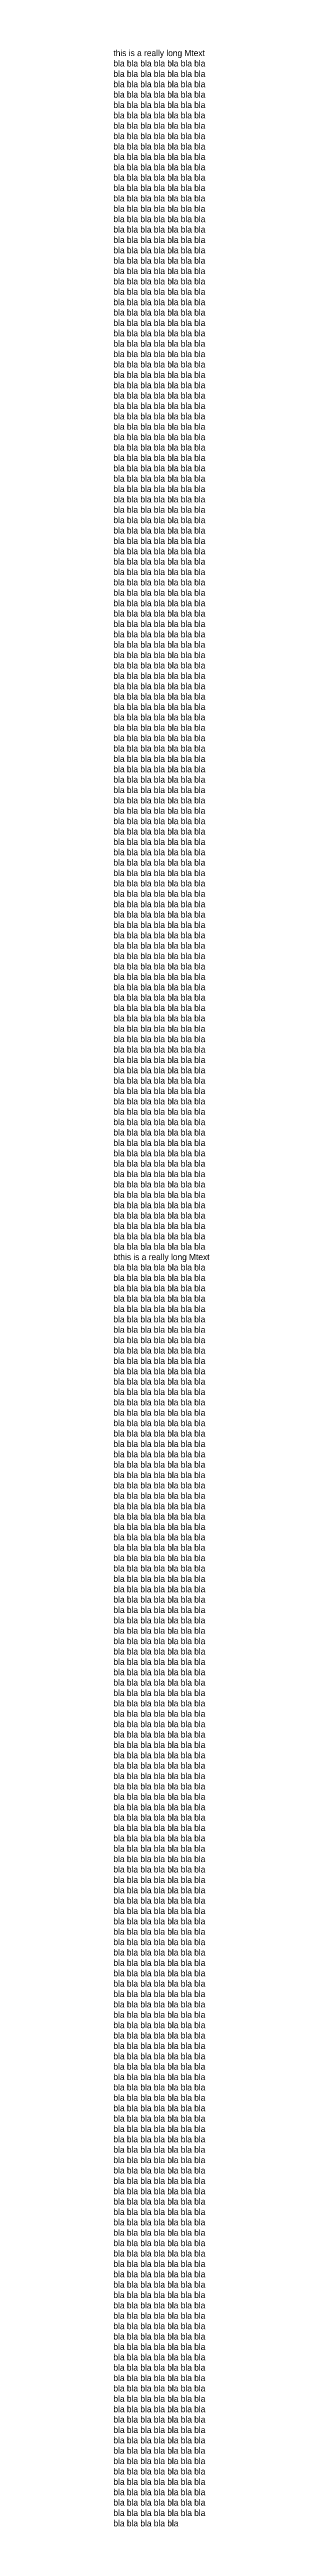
# Model space of a CAD drawing. Extents: x 0 to 1028, y -399 to 111.
# Drawn here: x 183.6 to 199, y -399.1 to -1.3 of the extents above; entities that cross this region are included whole.
import ezdxf

# ---------------------------------------------------------------- set-up
doc = ezdxf.new("R2010")
doc.units = 0

msp = doc.modelspace()

# ---------------------------------------------------------------- texts
at = {"insert": (183.589, -1.386), "char_height": 1, "width": 15.74141, "attachment_point": 1}
msp.add_mtext('this is a really long Mtext\\Pbla bla bla bla bla bla bla bla bla bla bla bla bla bla bla bla bla bla bla bla bla bla bla bla bla bla bla bla bla bla bla bla bla bla bla bla bla bla bla bla bla bla bla bla bla bla bla bla bla bla bla bla bla bla bla bla bla bla bla bla bla bla bla bla bla bla bla bla bla bla bla bla bla bla bla bla bla bla bla bla bla bla bla bla bla bla bla bla bla bla bla bla bla bla bla bla bla bla bla bla bla bla bla bla bla bla bla bla bla bla bla bla bla bla bla bla bla bla bla bla bla bla bla bla bla bla bla bla bla bla bla bla bla bla bla bla bla bla bla bla bla bla bla bla bla bla bla bla bla bla bla bla bla bla bla bla bla bla bla bla bla bla bla bla bla bla bla bla bla bla bla bla bla bla bla bla bla bla bla bla bla bla bla bla bla bla bla bla bla bla bla bla bla bla bla bla bla bla bla bla bla bla bla bla bla bla bla bla bla bla bla bla bla bla bla bla bla bla bla bla bla bla bla bla bla bla bla bla bla bla bla bla bla bla bla bla bla bla bla bla bla bla bla bla bla bla bla bla bla bla bla bla bla bla bla bla bla bla bla bla bla bla bla bla bla bla bla bla bla bla bla bla bla bla bla bla bla bla bla bla bla bla bla bla bla bla bla bla bla bla bla bla bla bla bla bla bla bla bla bla bla bla bla bla bla bla bla bla bla bla bla bla bla bla bla bla bla bla bla bla bla bla bla bla bla bla bla bla bla bla bla bla bla bla bla bla bla bla bla bla bla bla bla bla bla bla bla bla bla bla bla bla bla bla bla bla bla bla bla bla bla bla bla bla bla bla bla bla bla bla bla bla bla bla bla bla bla bla bla bla bla bla bla bla bla bla bla bla bla bla bla bla bla bla bla bla bla bla bla bla bla bla bla bla bla bla bla bla bla bla bla bla bla bla bla bla bla bla bla bla bla bla bla bla bla bla bla bla bla bla bla bla bla bla bla bla bla bla bla bla bla bla bla bla bla bla bla bla bla bla bla bla bla bla bla bla bla bla bla bla bla bla bla bla bla bla bla bla bla bla bla bla bla bla bla bla bla bla bla bla bla bla bla bla bla bla bla bla bla bla bla bla bla bla bla bla bla bla bla bla bla bla bla bla bla bla bla bla bla bla bla bla bla bla bla bla bla bla bla bla bla bla bla bla bla bla bla bla bla bla bla bla bla bla bla bla bla bla bla bla bla bla bla bla bla bla bla bla bla bla bla bla bla bla bla bla bla bla bla bla bla bla bla bla bla bla bla bla bla bla bla bla bla bla bla bla bla bla bla bla bla bla bla bla bla bla bla bla bla bla bla bla bla bla bla bla bla bla bla bla bla bla bla bla bla bla bla bla bla bla bla bla bla bla bla bla bla bla bla bla bla bla bla bla bla bla bla bla bla bla bla bla bla bla bla bla bla bla bla bla bla bla bla bla bla bla bla bla bla bla bla bla bla bla bla bla bla bla bla bla bla bla bla bla bla bla bla bla bla bla bla bla bla bla bla bla bla bla bla bla bla bla bla bla bla bla bla bla bla bla bla bla bla bla bla bla bla bla bla bla bla bla bla bla bla bla bla bla bla bla bla bla bla bla bla bla bla bla bla bla bla bla bla bla bla bla bla bla bla bla bla bla bla bla bla bla bla bla bla bla bla bla bla bla bla bla bla bla bla bla bla bla bla bla bla bla bla bla bla bla bla bla bla bla bla bla bla bla bla bla bla bla bla bla bla bla bla bla bla bla bla bla bla bla bla bla bla bla bla bla bla bla bla bla bla bla bla bla bla bla bla bla bla bla bla bthis is a really long Mtext\\Pbla bla bla bla bla bla bla bla bla bla bla bla bla bla bla bla bla bla bla bla bla bla bla bla bla bla bla bla bla bla bla bla bla bla bla bla bla bla bla bla bla bla bla bla bla bla bla bla bla bla bla bla bla bla bla bla bla bla bla bla bla bla bla bla bla bla bla bla bla bla bla bla bla bla bla bla bla bla bla bla bla bla bla bla bla bla bla bla bla bla bla bla bla bla bla bla bla bla bla bla bla bla bla bla bla bla bla bla bla bla bla bla bla bla bla bla bla bla bla bla bla bla bla bla bla bla bla bla bla bla bla bla bla bla bla bla bla bla bla bla bla bla bla bla bla bla bla bla bla bla bla bla bla bla bla bla bla bla bla bla bla bla bla bla bla bla bla bla bla bla bla bla bla bla bla bla bla bla bla bla bla bla bla bla bla bla bla bla bla bla bla bla bla bla bla bla bla bla bla bla bla bla bla bla bla bla bla bla bla bla bla bla bla bla bla bla bla bla bla bla bla bla bla bla bla bla bla bla bla bla bla bla bla bla bla bla bla bla bla bla bla bla bla bla bla bla bla bla bla bla bla bla bla bla bla bla bla bla bla bla bla bla bla bla bla bla bla bla bla bla bla bla bla bla bla bla bla bla bla bla bla bla bla bla bla bla bla bla bla bla bla bla bla bla bla bla bla bla bla bla bla bla bla bla bla bla bla bla bla bla bla bla bla bla bla bla bla bla bla bla bla bla bla bla bla bla bla bla bla bla bla bla bla bla bla bla bla bla bla bla bla bla bla bla bla bla bla bla bla bla bla bla bla bla bla bla bla bla bla bla bla bla bla bla bla bla bla bla bla bla bla bla bla bla bla bla bla bla bla bla bla bla bla bla bla bla bla bla bla bla bla bla bla bla bla bla bla bla bla bla bla bla bla bla bla bla bla bla bla bla bla bla bla bla bla bla bla bla bla bla bla bla bla bla bla bla bla bla bla bla bla bla bla bla bla bla bla bla bla bla bla bla bla bla bla bla bla bla bla bla bla bla bla bla bla bla bla bla bla bla bla bla bla bla bla bla bla bla bla bla bla bla bla bla bla bla bla bla bla bla bla bla bla bla bla bla bla bla bla bla bla bla bla bla bla bla bla bla bla bla bla bla bla bla bla bla bla bla bla bla bla bla bla bla bla bla bla bla bla bla bla bla bla bla bla bla bla bla bla bla bla bla bla bla bla bla bla bla bla bla bla bla bla bla bla bla bla bla bla bla bla bla bla bla bla bla bla bla bla bla bla bla bla bla bla bla bla bla bla bla bla bla bla bla bla bla bla bla bla bla bla bla bla bla bla bla bla bla bla bla bla bla bla bla bla bla bla bla bla bla bla bla bla bla bla bla bla bla bla bla bla bla bla bla bla bla bla bla bla bla bla bla bla bla bla bla bla bla bla bla bla bla bla bla bla bla bla bla bla bla bla bla bla bla bla bla bla bla bla bla bla bla bla bla bla bla bla bla bla bla bla bla bla bla bla bla bla bla bla bla bla bla bla bla bla bla bla bla bla bla bla bla bla bla bla bla bla bla bla bla bla bla bla bla bla bla bla bla bla bla bla bla bla bla bla bla bla bla bla bla bla bla bla bla bla bla bla bla bla bla bla bla bla bla bla bla bla bla bla bla bla bla bla bla bla bla bla bla bla bla bla bla bla bla bla bla bla bla bla bla bla bla bla bla bla bla bla bla bla bla bla bla bla bla bla bla bla bla bla bla bla bla bla bla bla bla bla bla bla bla bla bla bla bla bla bla bla bla bla bla bla bla bla bla bla bla bla bla bla bla bla bla bla bla bla bla bla bla bla bla bla bla bla bla bla bla bla bla bla bla bla bla bla bla bla bla bla bla bla bla bla bla bla bla bla bla bla bla bla bla bla bla bla bla bla bla bla bla bla bla bla bla', dxfattribs=at)

doc.saveas('drawing.dxf')
